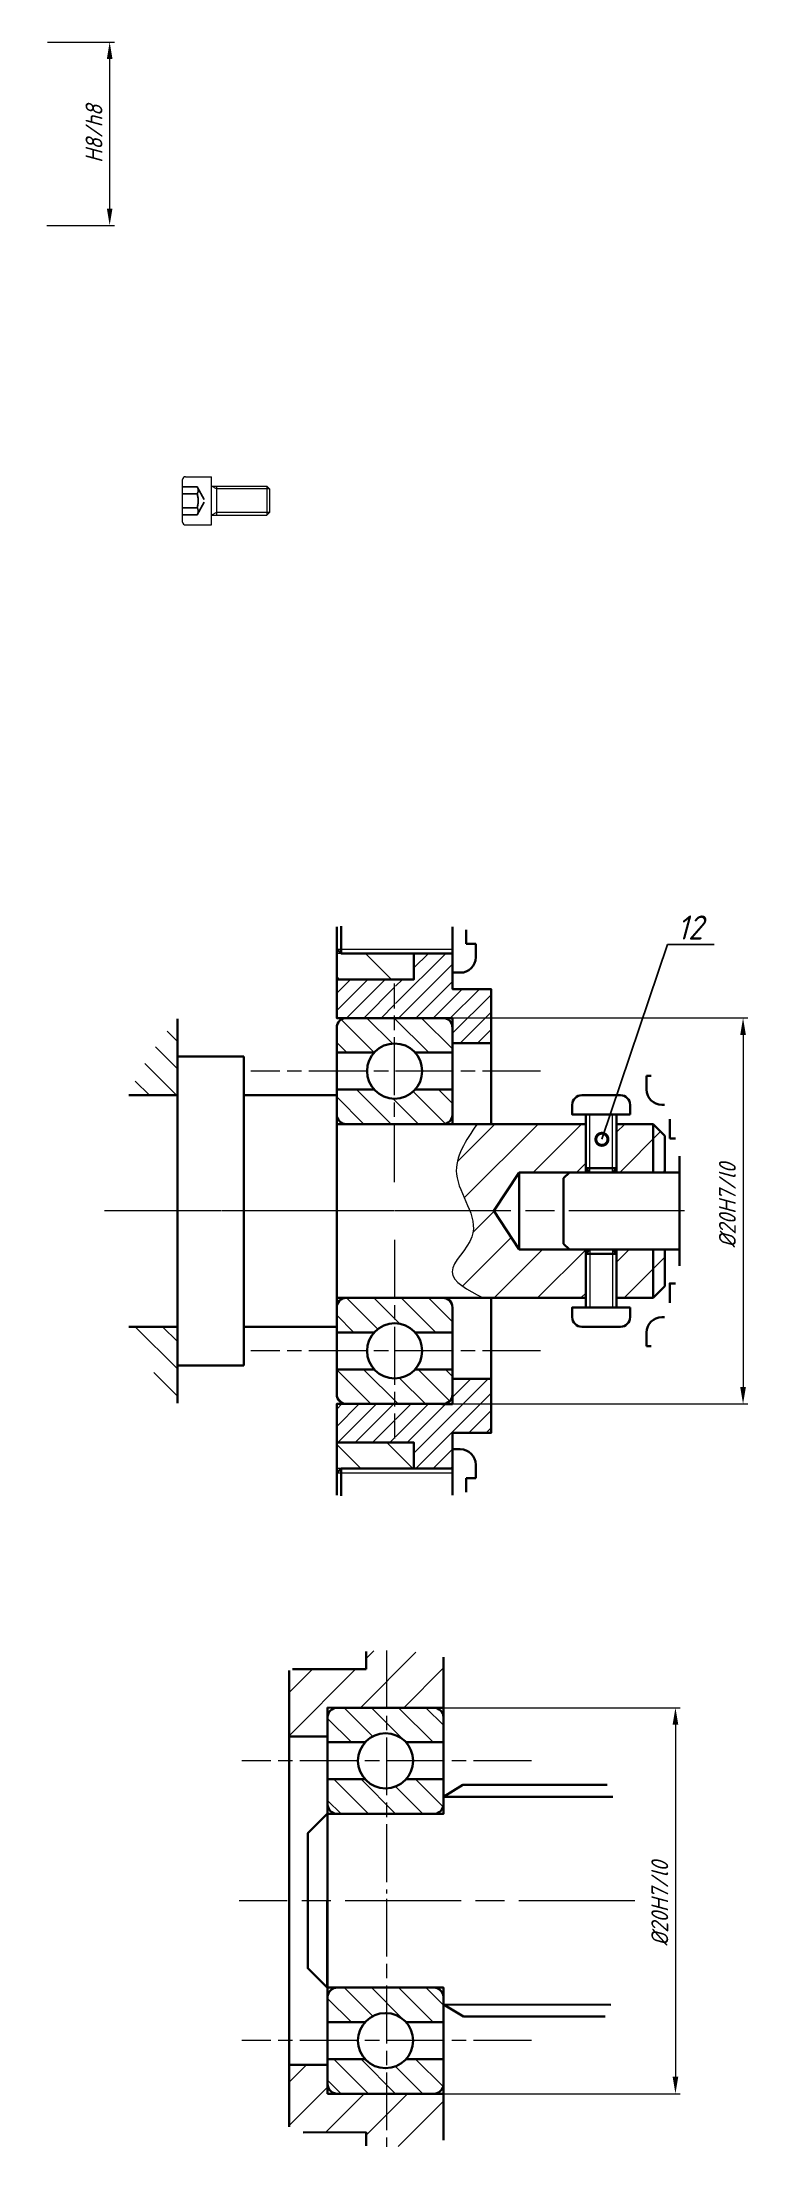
# Model space of a CAD drawing. Header units: millimetres. Extents: x -1657 to 2092, y -1414 to 1302.
# Drawn here: x -1656.8 to -1510.5, y -576.1 to -139.9 of the extents above; entities that cross this region are included whole.
import ezdxf
from ezdxf import colors
from ezdxf.entities.mleader import LeaderData, LeaderLine
from ezdxf.math import Vec2, Vec3

# ---------------------------------------------------------------- set-up
doc = ezdxf.new("R2010")
doc.units = ezdxf.units.MM
for name, pattern in [('AM_ISO02W050', [7.5, 6, -1.5]), ('AM_ISO02W050x2', [3.75, 3, -0.75]), ('AM_ISO08W050', [18, 12, -1.5, 3, -1.5]), ('AM_ISO08W050x2', [9, 6, -0.75, 1.5, -0.75])]:
    doc.linetypes.add(name, pattern=pattern)
doc.layers.get('0').update_dxf_attribs({"lineweight": 80})
for name, color, linetype, lineweight in [('AM_0', 7, 'Continuous', 35), ('AM_0N', 7, 'Continuous', 15), ('AM_3N', 6, 'AM_ISO02W050', 25), ('AM_4', 3, 'Continuous', 15), ('AM_4N', 3, 'Continuous', 15), ('AM_5', 3, 'Continuous', 15), ('AM_7', 4, 'AM_ISO08W050', 15), ('AM_8', 1, 'Continuous', 15), ('основные', 7, 'Continuous', 35), ('тонкие', 2, 'Continuous', 15)]:
    doc.layers.add(name, color=color, linetype=linetype, lineweight=lineweight)
doc.styles.get("Standard").update_dxf_attribs({"font": 'geniso.shx', "oblique": 15})
doc.dimstyles.new('AM_GOST$0', dxfattribs={"dimtxt": 3.5, "dimasz": 3.5, "dimexe": 1, "dimexo": 1, "dimgap": 1.5, "dimtad": 1, "dimtoh": 1, "dimtxsty": 'Standard', "dimcen": 0, "dimclrd": 256, "dimclre": 256, "dimclrt": 2, "dimadec": 0, "dimazin": 2, "dimtp": 0.1, "dimtm": 0.1, "dimtfac": 0.71, "dimtmove": 0, "dimatfit": 3, "dimfxl": 1, "dimtolj": 1, "dimlwd": -1, "dimlwe": -1, "dimarcsym": 1})
pattern_1 = [(315, (-650.5151109239414, 911.9144984405582), (1.414213562373095, 1.414213562373095), [])]
pattern_2 = [(315, (-650.5151109239414, 882.9144984405582), (1.414213562373095, 1.414213562373095), [])]
pattern_3 = [(315, (-398, 513.1999999999994), (1.414213562373095, 1.414213562373095), [])]
pattern_4 = [(315, (-650.4086832785847, 912.1219511224092), (1.414213562373095, 1.414213562373095), [])]

msp = doc.modelspace()

# ---------------------------------------------------------------- blocks, each defined once
blk = doc.blocks.new('*D127')
at = {"layer": 'AM_5', "linetype": 'ByBlock', "transparency": 16777216}
for p, q in [((-1655.674311040444, -139.8674201667466), (-1641.811505770652, -139.8674201667466)), ((-1642.811505770652, -143.3674201667466), (-1642.811505770652, -174.3674201667475)), ((-1655.811505770663, -177.8674201667475), (-1641.811505770652, -177.8674201667475))]:
    blk.add_line(p, q, dxfattribs=at)
at = {"layer": 'AM_5', "transparency": 16777216}
for points in [[(-1643.394839103985, -143.3674201667466), (-1642.228172437319, -143.3674201667466), (-1642.811505770652, -139.8674201667466)], [(-1643.394839103985, -174.3674201667475), (-1642.228172437319, -174.3674201667475), (-1642.811505770652, -177.8674201667475)]]:
    blk.add_solid(points, dxfattribs=at)
at = {"layer": 'Defpoints', "color": 0, "transparency": 16777216}
for p in [(-1656.674311040444, -139.8674201667466), (-1656.811505770663, -177.8674201667475), (-1642.811505770652, -177.8674201667475)]:
    blk.add_point(p, dxfattribs=at)
at = {"layer": 'AM_5', "color": 2, "transparency": 16777216, "insert": (-1646.061505770651, -158.8674201667466), "char_height": 3.5, "attachment_point": 5, "rotation": 90}
blk.add_mtext('\\A1;H8/h8', dxfattribs=at)
blk = doc.blocks.new('_DotSmall')
at = {"color": 0, "linetype": 'ByBlock', "const_width": 0.5}
blk.add_lwpolyline([(-0.0625, 0, 1), (0.0625, 0, 1)], format="xyb", close=True, dxfattribs=at)
blk = doc.blocks.new('GENZOONOK6BT5')
at = {"layer": 'AM_8'}
h = blk.add_hatch(dxfattribs=at)
h.set_pattern_fill('ANSI31', color=256, style=0)
h.set_pattern_definition([(45, (-67.6879449823166, -300.5875423858299), (-2.245064030267288, 2.245064030267288), [])])
edge = h.paths.add_edge_path()
edge.add_line((5.893572354643538, -25.03049556565384), (5.893572354643538, -22.94026618438284))
edge.add_line((5.893572354643538, -22.94026618438284), (5.893572354643538, -20.20745268185055))
edge.add_line((5.893572354643538, -20.20745268185055), (-5.106427645356462, -20.20745268185055))
edge.add_line((-5.106427645356462, -20.20745268185055), (-6.106427645356462, -20.20745268185055))
edge.add_line((-6.106427645356462, -20.20745268185055), (-6.106427645356462, -19.20745268185101))
edge.add_line((-6.106427645356462, -19.20745268185101), (-6.106427645356462, -17.6074526818511))
edge.add_line((-6.106427645356462, -17.6074526818511), (-6.106427645356462, -17.21677474201624))
edge.add_line((-6.106427645356462, -17.21677474201624), (-10.10642764535646, -17.21677474201624))
edge.add_line((-10.10642764535646, -17.21677474201624), (-10.10642764535646, -23.64571892776394))
edge.add_arc((0, 0), 25.71497430217732, 246.8576297634184, 250.3378324080438)
edge.add_line((-8.652408226222946, -24.21560933052137), (-2.106430215030059, -24.21036266192823))
edge.add_line((-2.106430215030059, -24.21036266192823), (-2.106430080041719, -25.62855547391496))
edge.add_arc((0, 0), 25.71497430217732, 265.3013784052318, 283.2492908364414)
edge = h.paths.add_edge_path()
edge.add_line((5.893568824868481, 19.79254731814945), (5.893567144069976, 25.03049679251239))
edge.add_arc((0, 0), 25.71497430217732, 76.75072109076422, 94.69862150647887)
edge.add_line((-2.10643004054964, 25.62855547716072), (-2.106430215030059, 23.79545729822712))
edge.add_line((-2.106430215030059, 23.79545729822712), (-9.733711435741895, 23.80157064244599))
edge.add_arc((0, 0), 25.71497430217732, 112.242229186373, 113.1423702365816)
edge.add_line((-10.10642764535646, 23.64571892776394), (-10.10642764535646, 16.80186937831513))
edge.add_line((-10.10642764535646, 16.80186937831513), (-6.115749705522148, 16.80186937831513))
edge.add_line((-6.115749705522148, 16.80186937831513), (-6.115749705522148, 19.80186937831513))
edge.add_line((-6.115749705522148, 19.80186937831513), (-5.106427645356632, 19.79254731814945))
edge.add_line((-5.106427645356632, 19.79254731814945), (5.893568824868481, 19.79254731814945))
h = blk.add_hatch(dxfattribs=at)
h.set_pattern_fill('_U', color=256, scale=2, angle=315, style=0, pattern_type=0)
h.set_pattern_definition(pattern_1)
edge = h.paths.add_edge_path()
edge.add_line((-6.106427645356689, 18.79254731814945), (-6.106427645356689, 16.20654731814921))
edge.add_line((-6.106427645356689, 16.20654731814921), (-2.231563876283872, 16.20654731814921))
edge.add_arc((-0.106427645356689, 14.29254731814945), 2.85999999999997, 402.0077229335649, 497.9922770664336, ccw=False)
edge.add_line((2.018708585570494, 16.20654731814921), (5.893572354642856, 16.20654731814921))
edge.add_line((5.893572354643311, 16.20654731814921), (5.893572354643311, 18.79254731814945))
edge.add_arc((4.893572354643311, 18.79254731814945), 1, 360, 450.0000000000065)
edge.add_line((4.893572354643311, 19.79254731814945), (-5.106427645356689, 19.79254731814945))
edge.add_arc((-5.106427645356689, 18.79254731814945), 1, 450.0000000000065, 540.0000000000065)
h = blk.add_hatch(dxfattribs=at)
h.set_pattern_fill('_U', color=256, scale=2, angle=315, style=0, pattern_type=0)
h.set_pattern_definition(pattern_1)
edge = h.paths.add_edge_path()
edge.add_line((5.893572354643311, 9.792547318149445), (5.893572354643311, 12.37854731814969))
edge.add_line((5.893572354643311, 12.37854731814923), (2.018708585570494, 12.37854731814923))
edge.add_arc((-0.106427645356689, 14.29254731814945), 2.85999999999997, 222.0077229335649, 317.9922770664336, ccw=False)
edge.add_line((-2.231563876284326, 12.37854731814923), (-6.106427645357144, 12.37854731814923))
edge.add_line((-6.106427645356689, 12.37854731814923), (-6.106427645356689, 9.792547318149445))
edge.add_arc((-5.106427645356689, 9.79254731814899), 1, 539.9999999999935, 629.9999999999935)
edge.add_line((-5.106427645356689, 8.792547318149445), (4.893572354643766, 8.792547318149445))
edge.add_arc((4.893572354643311, 9.792547318149445), 1, 270.0000000000065, 359.9999999999935)
h = blk.add_hatch(dxfattribs=at)
h.set_pattern_fill('_U', color=256, scale=2, angle=315, style=0, pattern_type=0)
h.set_pattern_definition(pattern_2)
edge = h.paths.add_edge_path()
edge.add_line((-6.106427645356689, -10.20745268185055), (-6.106427645356689, -12.79345268185079))
edge.add_line((-6.106427645356689, -12.79345268185079), (-2.231563876283872, -12.79345268185079))
edge.add_arc((-0.106427645356689, -14.70745268185055), 2.85999999999997, 402.0077229335649, 497.9922770664336, ccw=False)
edge.add_line((2.018708585570494, -12.79345268185079), (5.893572354642856, -12.79345268185079))
edge.add_line((5.893572354643311, -12.79345268185079), (5.893572354643311, -10.20745268185055))
edge.add_arc((4.893572354643311, -10.20745268185055), 1, 360, 450.0000000000065)
edge.add_line((4.893572354643311, -9.207452681850555), (-5.106427645356689, -9.207452681850555))
edge.add_arc((-5.106427645356689, -10.20745268185055), 1, 450.0000000000065, 540.0000000000065)
h = blk.add_hatch(dxfattribs=at)
h.set_pattern_fill('_U', color=256, scale=2, angle=315, style=0, pattern_type=0)
h.set_pattern_definition(pattern_2)
edge = h.paths.add_edge_path()
edge.add_line((5.893572354643311, -19.20745268185055), (5.893572354643311, -16.62145268185031))
edge.add_line((5.893572354643311, -16.62145268185077), (2.018708585570494, -16.62145268185077))
edge.add_arc((-0.106427645356689, -14.70745268185055), 2.85999999999997, 222.0077229335649, 317.9922770664336, ccw=False)
edge.add_line((-2.231563876284326, -16.62145268185077), (-6.106427645357144, -16.62145268185077))
edge.add_line((-6.106427645356689, -16.62145268185077), (-6.106427645356689, -19.20745268185055))
edge.add_arc((-5.106427645356689, -19.20745268185101), 1, 539.9999999999935, 629.9999999999935)
edge.add_line((-5.106427645356689, -20.20745268185055), (4.893572354643766, -20.20745268185055))
edge.add_arc((4.893572354643311, -19.20745268185055), 1, 270.0000000000065, 359.9999999999935)
at = {"layer": 'AM_7', "linetype": 'AM_ISO08W050x2'}
for p, q in [((0, 25.71497430217732), (0, 0.5269362746585102)), ((14.99964315360239, 14.29254731814945), (-14.99964315360239, 14.29254731814945)), ((14.99964315360239, 14.29254731814945), (-14.99964315360239, 14.29254731814945)), ((0, 0), (0, -25.71497430217732)), ((14.99964315360239, -14.70745268185055), (-14.99964315360239, -14.70745268185055)), ((14.99964315360239, -14.70745268185055), (-14.99964315360239, -14.70745268185055))]:
    blk.add_line(p, q, dxfattribs=at)
at = {"layer": 'AM_7'}
blk.add_line((25.71413056736026, -0.2083087285486727), (-15.28584729128215, -0.2065626501462248), dxfattribs=at)
at = {"layer": 'основные'}
for p, q in [((-2.106430215030286, 23.79545729822712), (-2.106430040549839, 25.62855547716072)), ((5.893572354643311, 25.03049556565406), (5.893572354643311, 22.49254731811925)), ((-10.10642764535669, 23.64571892776394), (-10.10642764535669, 16.80186937831513)), ((-9.733711435741895, 23.80157064244599), (-2.106430215030286, 23.79545729822712)), ((-5.106427645356689, 19.79254731814945), (-6.115749705522376, 19.80186937831513)), ((-6.115749705522376, 19.80186937831513), (-6.115749705522376, 18.80169875777347)), ((-6.115749705522376, 19.80186937831513), (-6.115749705522376, 16.80186937831513)), ((4.893572354643311, 19.79254731814945), (1.893572354643311, 19.79254731814945)), ((4.893572354643311, 19.79254731814945), (5.893572354643311, 19.79254731814945)), ((5.893572354643311, 19.79254731814945), (5.893572354643311, 18.79254731814899)), ((5.893572354643311, 18.79254731814945), (5.893572354643311, 8.792547318149445)), ((5.893572354643311, 12.37854731814923), (5.893572354643311, 18.79254731814945)), ((-6.115749705522376, 16.80186937831513), (-10.10642764535669, 16.80186937831513)), ((-10.10642764535669, 16.80186937831513), (-10.10642764535669, -17.21677474201624)), ((-6.106427645356689, 16.80186937831513), (-6.106427645356689, -17.6074526818511)), ((-2.231563876283872, 16.20654731814921), (-6.106427645356689, 16.20654731814921)), ((5.893572354643311, 16.20654731814921), (2.018708585570494, 16.20654731814921)), ((-2.231563876284326, 12.37854731814923), (-6.106427645356689, 12.37854731814923)), ((5.893572354643311, 12.37854731814923), (2.018708585570494, 12.37854731814923)), ((7.893572354643311, 11.79254731814945), (5.893572354643311, 10.56567731814903)), ((22.85200215518, 11.79177259199332), (7.893572354643311, 11.79254731814945)), ((-6.106427645356689, 8.792547318149445), (-6.161967427956824, -9.207452681850555)), ((-6.106427645356689, 9.792547318149445), (-6.106427645356689, 8.7925473181308)), ((23.44460617075612, 10.5645797294444), (5.893572354643311, 10.56567731814903)), ((4.893572354643311, -9.207452681850555), (1.893572354643311, -9.207452681850555)), ((4.893572354643311, -9.207452681850555), (5.893572354643311, -9.207452681850555)), ((5.893572354643311, -9.207452681850555), (5.893572354643311, -10.98058268185105)), ((5.893572354643311, -9.207452681850555), (5.893572354643311, -10.20745268185101)), ((5.893572354643311, -10.20745268185055), (5.893572354643311, -20.20745268185055)), ((5.893572354643311, -16.62145268185077), (5.893572354643311, -10.20745268185055)), ((-2.231563876283872, -12.79345268185079), (-6.106427645356689, -12.79345268185079)), ((5.893572354643311, -12.79345268185079), (2.018708585570494, -12.79345268185079)), ((5.893572354643311, -10.98058268185105), (23.25220361447131, -10.98157231150481)), ((7.975743868525569, -12.20745268185055), (5.893572354643311, -10.98058268185105)), ((5.893572354643311, -10.98058268185105), (5.893572354643311, -10.98058268185105)), ((22.63224421021368, -12.20825234711674), (7.975743868525569, -12.20745268185055)), ((-10.10642764535669, -23.64571892776394), (-10.10642764535669, -17.21677474201624)), ((-6.11574970552283, -17.21677474201624), (-10.10642764535669, -17.21677474201624)), ((-2.231563876284326, -16.62145268185077), (-6.106427645356689, -16.62145268185077)), ((5.893572354643311, -16.62145268185077), (2.018708585570494, -16.62145268185077)), ((-6.106427645356689, -20.20745268185055), (-6.106427645356689, -19.20745268185101)), ((-5.106427645356689, -20.20745268185101), (-6.106427645356689, -20.20745268185055)), ((-8.652408226222946, -24.21560933052137), (-2.106430215030286, -24.21036266192823)), ((-2.106430215030286, -24.21036266192823), (-2.106430080041946, -25.62855547391496)), ((5.893572354643311, -24.94026618438284), (5.893572354643311, -25.03049556565406))]:
    blk.add_line(p, q, dxfattribs=at)
for points in [[(-6.106427645356689, 8.792547318149445), (5.893572354643311, 8.792547318149445), (5.893567144069749, 25.03049679251262)], [(-5.106427645356689, 19.79254731814945), (5.893572354643311, 19.79254731814945), (5.893572354643311, 23.79254731814945)], [(5.893572354643311, 10.56567731814903), (5.893572354643311, 8.792547318149445), (-6.161967427956824, 8.792547318149445), (-8.161967427956824, 6.792547318149445), (-8.161967427956824, -7.207452681850555), (-6.161967427956824, -9.207452681850555), (5.893572354643311, -9.207452681850555)], [(-6.106427645356689, -9.207452681850555), (5.893572354643311, -9.207452681850555), (5.893572354643311, -25.03049556565406)], [(-6.106427645356689, -17.6074526818511), (-6.106427645356689, -19.20745268185101)], [(-5.106427645356689, -20.20745268185055), (5.893572354643311, -20.20745268185055), (5.893572354643311, -24.20745268185055)], [(5.893572354643311, -25.03049556565406), (5.893572354643311, -25.03049556565406), (5.893572354643311, -22.94026618438284)]]:
    blk.add_lwpolyline(points, dxfattribs=at)
for points in [[(-6.106427645356689, 9.792547318149445), (-6.106427645356689, 18.79254731814945, -0.4142135623730692), (-5.106427645356689, 19.79254731814945), (4.893572354643311, 19.79254731814945, -0.4142135623730552), (5.893572354643311, 18.79254731814945), (5.893572354643311, 9.792547318149445, -0.4142135623730951), (4.893572354643311, 8.792547318149445), (-5.106427645356689, 8.792547318149445, -0.4142135623730951), (-6.106427645356689, 9.792547318149445, -1.655741125145663)], [(-6.106427645356689, -19.20745268185055), (-6.106427645356689, -10.20745268185055, -0.4142135623730692), (-5.106427645356689, -9.207452681850555), (4.893572354643311, -9.207452681850555, -0.4142135623730552), (5.893572354643311, -10.20745268185055), (5.893572354643311, -19.20745268185055, -0.4142135623730951), (4.893572354643311, -20.20745268185055), (-5.106427645356689, -20.20745268185055, -0.4142135623730951), (-6.106427645356689, -19.20745268185055, -1.655741125145663)]]:
    blk.add_lwpolyline(points, format="xyb", dxfattribs=at)
for centre in [(-0.106427645356689, 14.29254731814945), (-0.106427645356689, -14.70745268185055)]:
    blk.add_circle(centre, 2.860000000000014, dxfattribs=at)
for centre in [(4.893572354643311, 18.79254731814945), (4.893572354643311, 18.79254731814945), (4.893572354643311, -10.20745268185055), (4.893572354643311, -10.20745268185055)]:
    blk.add_arc(centre, 1, 0, 90, dxfattribs=at)
blk = doc.blocks.new('GENZOOBR27BT5')
at = {"layer": 'AM_8'}
h = blk.add_hatch(dxfattribs=at)
h.set_pattern_fill('ANSI31', color=256, scale=1.2, angle=270, style=0)
h.set_pattern_definition([(315, (-690.6915842909762, 2937.372176251509), (2.694076836320746, 2.694076836320745), [])])
h.paths.add_polyline_path([(2, -26.6999999999698), (2, -24), (-6, -24), (-6, -26.6999999999698), (-5.546314582123159, -26.6999999999698)])
h.paths.add_polyline_path([(2, 24), (2, 26.6999999999698), (-5.546314582123159, 26.6999999999698), (-6, 27.1330127018623), (-6, 24)])
h = blk.add_hatch(dxfattribs=at)
h.set_pattern_fill('ANSI31', color=256, scale=0.4, angle=360, style=0)
h.set_pattern_definition([(44.99999999999999, (-498.7390435535553, 513.1999999999994), (-0.8980256121069153, 0.8980256121069156), [])])
edge = h.paths.add_edge_path()
edge.add_line((10, -23), (10, -17.39999999999964))
edge.add_line((10, -17.39999999999964), (6, -17.39999999999964))
edge.add_line((6, -17.39999999999964), (6, -19))
edge.add_arc((5, -19), 1, 270, 360, ccw=False)
edge.add_line((5, -20), (0.106427645356689, -20))
edge.add_line((0.106427645356689, -20), (0.106427645356689, -24))
edge.add_line((0.106427645356689, -24), (2, -24))
edge.add_line((2, -24), (2, -26.6999999999698))
edge.add_line((2, -26.6999999999698), (6, -26.6999999999698))
edge.add_line((6, -26.6999999999698), (6, -24))
edge.add_line((6, -24), (6, -23))
edge.add_line((6, -23), (10, -23))
edge = h.paths.add_edge_path()
edge.add_line((10, 17.40000000000009), (10, 23))
edge.add_line((10, 23), (6, 23))
edge.add_line((6, 23), (6, 24))
edge.add_line((6, 24), (6, 26.6999999999698))
edge.add_line((6, 26.6999999999698), (2, 26.6999999999698))
edge.add_line((2, 26.6999999999698), (2, 24))
edge.add_line((2, 24), (0.106427645356689, 24))
edge.add_line((0.106427645356689, 24), (0.106427645356689, 20))
edge.add_line((0.106427645356689, 20), (5, 20))
edge.add_arc((5, 19), 1, 0, 90, ccw=False)
edge.add_line((6, 19), (6, 17.40000000000009))
edge.add_line((6, 17.40000000000009), (10, 17.40000000000009))
h.paths.add_polyline_path([(0, -24), (0, -20), (-6, -20), (-6, -24)])
h.paths.add_polyline_path([(0, 20), (0, 24), (-6, 24), (-6, 20)])
h = blk.add_hatch(dxfattribs=at)
h.set_pattern_fill('_U', color=256, scale=2, angle=315, style=0, pattern_type=0)
h.set_pattern_definition(pattern_3)
edge = h.paths.add_edge_path()
edge.add_line((-22.5, 12), (-22.5, 19.91882234675995))
edge.add_arc((0, 0), 30.05011620080342, 138.4821442573381, 156.4628828569738)
edge.add_line((-27.54999358553175, 12.00030570939543), (-22.5, 12))
h = blk.add_hatch(dxfattribs=at)
h.set_pattern_fill('_U', color=256, scale=2, angle=315, style=0, pattern_type=0)
h.set_pattern_definition(pattern_4)
edge = h.paths.add_edge_path()
edge.add_line((-6, 19), (-6, 16.41399999999976))
edge.add_line((-6, 16.41400000000021), (-2.125136230927183, 16.41400000000021))
edge.add_arc((0, 14.5), 2.85999999999997, 402.0077229335649, 497.9922770664336, ccw=False)
edge.add_line((2.125136230927637, 16.41400000000021), (6, 16.41400000000021))
edge.add_line((6, 16.41400000000021), (6, 19))
edge.add_arc((5, 19), 1, 360, 450.0000000000065)
edge.add_line((5, 20), (-5, 20))
edge.add_arc((-5, 19), 1, 450.0000000000065, 540.0000000000065)
h = blk.add_hatch(dxfattribs=at)
h.set_pattern_fill('_U', color=256, scale=2, angle=315, style=0, pattern_type=0)
h.set_pattern_definition(pattern_4)
edge = h.paths.add_edge_path()
edge.add_line((6, 10), (6, 12.58600000000024))
edge.add_line((6, 12.58600000000024), (2.125136230927183, 12.58600000000024))
edge.add_arc((0, 14.5), 2.85999999999997, 222.0077229335649, 317.9922770664336, ccw=False)
edge.add_line((-2.125136230927183, 12.58600000000024), (-6, 12.58600000000024))
edge.add_line((-6, 12.58600000000024), (-6, 10))
edge.add_arc((-5, 10), 1, 539.9999999999935, 629.9999999999935)
edge.add_line((-5, 9), (5, 9))
edge.add_arc((5, 10), 1, 270.0000000000065, 359.9999999999935)
h = blk.add_hatch(dxfattribs=at)
h.set_pattern_fill('ANSI31', color=256, style=0)
h.set_pattern_definition([(45, (-414.8634348479959, -300.3636829526974), (-2.245064030267288, 2.245064030267288), [])])
h.paths.add_polyline_path([(28, -7.799999999999727), (28, -4), (26.80000000000018, -4.000000000000455), (23.00359451550776, -4.000000000001364), (23.00359451550776, -4.429415000034624), (23.00359451550776, -8.25000000003456), (23.00359451550776, -8.679415000034169), (23.00359451550776, -9), (26.80000000000018, -9)])
h.paths.add_polyline_path([(27.99999999999227, 4), (28, 7.800000000000182), (26.80000000000018, 9), (23.00359451550776, 9), (23.00359451550776, 8.679414999997789), (23.00359451550776, 8.249999999998181), (23.00359451550776, 4.429414999998244), (23.00359451550776, 3.999999999998636), (26.80000000000018, 3.999999999999545)])
edge = h.paths.add_edge_path()
edge.add_spline(control_points=[(7.801239548315607, 0.001528299143728873), (7.324915425038057, 1.285777315124733), (5.415180727695883, 4.416985197099166), (7.385747151339615, 7.304954496477649), (8.542338309184856, 9)], knot_values=[0, 0, 0, 0, 1.967657269524646, 4.763534607848302, 4.763534607848302, 4.763534607848302, 4.763534607848302], degree=3, periodic=0)
edge.add_line((8.542338309184856, 9), (19.80359451550794, 9))
edge.add_line((19.80359451550794, 9), (19.80359451550794, 8.679414999997789))
edge.add_line((19.80359451550794, 8.679414999997789), (19.80359451550794, 8.249999999998181))
edge.add_line((19.80359451550794, 8.249999999998181), (19.80359451550794, 4.429414999998244))
edge.add_line((19.80359451550794, 4.429414999998244), (19.80359451550794, 3.999999999997726))
edge.add_line((19.80359451550794, 3.999999999997726), (18.10703254494956, 3.999999999997272))
edge.add_line((18.10703254494956, 3.999999999997272), (12.91332144772298, 3.999999999997272))
edge.add_line((12.91332144772304, 3.999999999997272), (10.293433811819, 0.001422163316192382))
edge.add_line((10.293433811819, 0.001422163316192382), (7.801239548315607, 0.001528299143728873))
edge = h.paths.add_edge_path()
edge.add_line((19.80359451550794, -9), (19.80359451550794, -8.679415000034169))
edge.add_line((19.80359451550794, -8.679415000034169), (19.80359451550794, -8.25000000003456))
edge.add_line((19.80359451550794, -8.25000000003456), (19.80359451550794, -4.429415000034624))
edge.add_line((19.80359451550794, -4.429415000034624), (19.80359451550794, -4.000000000002274))
edge.add_line((19.80359451550794, -4.000000000002274), (18.10703254494956, -4.000000000002728))
edge.add_line((18.10703254494956, -4.000000000002728), (12.91332144772304, -4.000000000002728))
edge.add_line((12.91332144772298, -4.000000000002728), (10.29166368108241, 0.001422238701252354))
edge.add_line((10.29166368108247, 0.001422238701252354), (7.801239548315607, 0.001528299143728873))
edge.add_spline(control_points=[(7.801239548315607, 0.001528299143728873), (8.134212224580438, -0.8962213862998851), (8.58836330800466, -3.146855510360183), (4.373648288252525, -6.533804339625704), (7.567312798152443, -8.177820716562792), (9.164477422011373, -9)], knot_values=[4.763534607848302, 4.763534607848302, 4.763534607848302, 4.763534607848302, 6.139018390817901, 8.229092790612192, 10.32003743882186, 10.32003743882186, 10.32003743882186, 10.32003743882186], degree=3, periodic=0)
edge.add_line((9.164477422011373, -9), (19.80359451550794, -9))
h = blk.add_hatch(dxfattribs=at)
h.set_pattern_fill('_U', color=256, scale=2, angle=315, style=0, pattern_type=0)
h.set_pattern_definition(pattern_4)
edge = h.paths.add_edge_path()
edge.add_arc((5, -10), 0.9999999999998863, 360.0000000000065, 450.0000000000065)
edge.add_line((5, -9), (-5, -9))
edge.add_arc((-5, -10), 1, 450, 540)
edge.add_line((-6, -10), (-6, -12.58600000000024))
edge.add_line((-6, -12.58599999999979), (-2.125136230927637, -12.58599999999979))
edge.add_arc((0, -14.5), 2.860000000000054, 402.0077229335664, 497.9922770664351, ccw=False)
edge.add_line((2.125136230927183, -12.58599999999979), (6, -12.58599999999979))
edge.add_line((6, -12.58599999999979), (6, -10))
h = blk.add_hatch(dxfattribs=at)
h.set_pattern_fill('_U', color=256, scale=2, angle=315, style=0, pattern_type=0)
h.set_pattern_definition(pattern_3)
edge = h.paths.add_edge_path()
edge.add_line((-22.5, -19.91882234676018), (-22.5, -12))
edge.add_line((-22.5, -12), (-27.55012674529445, -12))
edge.add_arc((0, 0), 30.05011620080342, 203.536481360091, 221.5178557426619)
h = blk.add_hatch(dxfattribs=at)
h.set_pattern_fill('_U', color=256, scale=2, angle=315, style=0, pattern_type=0)
h.set_pattern_definition(pattern_4)
edge = h.paths.add_edge_path()
edge.add_line((-2.125136230927637, -16.41399999999976), (-6, -16.41399999999976))
edge.add_line((-6, -16.41399999999976), (-6, -19))
edge.add_arc((-5, -19), 1.000000000000114, 539.9999999999935, 629.9999999999935)
edge.add_line((-5, -20), (5, -20))
edge.add_arc((5, -19), 1.000000000000114, 270, 359.9999999999935)
edge.add_line((6, -19), (6, -16.41399999999976))
edge.add_line((6, -16.41399999999976), (2.125136230927637, -16.41399999999976))
edge.add_arc((0, -14.5), 2.860000000000054, 222.0077229335649, 317.9922770664351, ccw=False)
at = {"layer": 'AM_0'}
for p, q in [((-22.5, -19.91882234676018), (-22.5, 19.91882234676018)), ((-15.62284884539531, 16), (-22.5, 16)), ((-22.5, -16), (-22.5, 16)), ((-15.62284884539531, -16), (-15.62284884539531, 16)), ((-22.5, -12), (-22.5, 12)), ((-6, 12), (-15.62284884539531, 12)), ((-6, -12), (-15.62284884539531, -12)), ((-15.62284884539531, -16), (-22.5, -16))]:
    blk.add_line(p, q, dxfattribs=at)
at = {"layer": 'AM_4'}
for p, q in [((-6, 27.1330127018623), (6, 27.1330127018623)), ((-5.546314582123159, 26.6999999999698), (-6, 26.6999999999698)), ((-5.546314582123159, -26.6999999999698), (-6, -26.6999999999698)), ((-6, -27.13301270186184), (6, -27.13301270186184))]:
    blk.add_line(p, q, dxfattribs=at)
at = {"layer": 'AM_4N'}
for p, q in [((20.233009515508, 3.999999999998181), (20.233009515508, 9.999999999998181)), ((22.57417951550769, 3.999999999998181), (22.57417951550769, 9.999999999998181)), ((20.233009515508, -4.000000000034561), (20.233009515508, -10.00000000003456)), ((22.57417951550769, -4.000000000034561), (22.57417951550769, -10.00000000003456))]:
    blk.add_line(p, q, dxfattribs=at)
at = {"layer": 'AM_7', "linetype": 'AM_ISO08W050x2'}
for p, q in [((0, 3), (0, 23.59291174679493)), ((15.10607079895908, 14.5), (-14.8932155082457, 14.5)), ((0, 0), (-28.5, 0)), ((0, -3), (0, -23.59291174679493)), ((15.10607079895908, -14.5), (-14.8932155082457, -14.5)), ((15.10607079895908, -14.5), (-14.8932155082457, -14.5))]:
    blk.add_line(p, q, dxfattribs=at)
at = {"layer": 'AM_7'}
blk.add_line((30.05011619519109, 0.0005807795346299827), (-30.05011603672091, 0.00314028622119622), dxfattribs=at)
at = {"layer": 'основные'}
for p, q in [((-6, 29.44502476959042), (-6, 24)), ((-6, 27.1330127018623), (-6, 29.44502476959042)), ((-5.546314582123159, 26.6999999999698), (-5.546314582123159, 29.53384293040631)), ((7.400000000000091, 27.6999999999698), (7.400000000000091, 29.12472289450648)), ((-5.546314582123159, 26.6999999999698), (-6, 27.1330127018623)), ((-5.546314582123159, 26.6999999999698), (6, 26.69999999996958)), ((2, 24), (2, 26.69999999996958)), ((8.400000000000091, 27.6999999999698), (7.400000000000091, 27.6999999999698)), ((-6, 24), (2, 24)), ((5, 20), (2, 20)), ((5, 20), (6, 20)), ((6, 20), (6, 19)), ((6, 19), (6, 9)), ((6, 12.58600000000024), (6, 19)), ((-2.125136230927183, 16.41400000000021), (-6, 16.41400000000021)), ((6, 16.41400000000021), (2.125136230927637, 16.41400000000021)), ((10, 17.40000000000009), (6, 17.40000000000009)), ((10, 17.40000000000009), (10.00000000000011, 9)), ((26.10703254495002, 14), (26.5896499352998, 14)), ((-22.5, 12), (-27.55001282057509, 12.00026154998045)), ((-2.125136230927183, 12.58600000000024), (-6, 12.58600000000024)), ((-6, -12), (-6, 12)), ((6, 12.58600000000024), (2.125136230927183, 12.58600000000024)), ((-6, 9), (19.80359451550794, 9)), ((18.40359451550785, 9.999999999998181), (19.80359451550794, 9.999999999998181)), ((19.80359451550794, 9.999999999998181), (19.80359451550794, 8.679414999997789)), ((19.80359451550794, 9.999999999998181), (23.00359451550776, 9.999999999998181)), ((23.00359451550776, 9.999999999998181), (24.40359451550785, 9.999999999998181)), ((23.00359451550776, 9.999999999998181), (23.00359451550776, 8.679414999997789)), ((23.00359451550776, 9), (26.80000000000018, 9)), ((28, 7.800000000000182), (26.80000000000018, 9)), ((26.80000000000018, 9), (26.80000000000018, 3.999999999997726)), ((28.50767140953008, 7.501292963401056), (28.50784192843469, 9.503285340616003)), ((19.80359451550794, 8.679414999997789), (19.80359451550794, 8.249999999998181)), ((19.80359451550794, 8.249999999998181), (19.80359451550794, 4.429414999998244)), ((23.00359451550776, 8.679414999997789), (23.00359451550776, 8.249999999998181)), ((23.00359451550776, 8.249999999998181), (23.00359451550776, 4.429414999998244)), ((28, 7.800000000000182), (27.99999999999227, 4)), ((28.50767140953008, 7.501292963401056), (29.09879873051489, 7.501292963401056)), ((19.80359451550794, 4.429414999998244), (20.233009515508, 3.999999999998181)), ((23.00359451550776, 4.429414999998244), (19.80359451550794, 4.429414999998244)), ((19.80359451550794, 4.429414999998244), (19.80359451550794, 3.999999999997726)), ((23.00359451550776, 4.429414999998244), (22.57417951550769, 3.999999999998181)), ((23.00359451550776, 4.429414999998244), (23.00359451550776, 3.999999999998636)), ((29.50703254494965, -5.687223757956872), (29.50703254494965, 5.687223757956872)), ((10.29328889362989, 0.001200983349917806), (12.91332144772298, 3.999999999997272)), ((12.91332144772298, 3.999999999997272), (12.91332144772298, -4.000000000002728)), ((12.91332144772298, 3.999999999997272), (18.10703254494956, 3.999999999997272)), ((22.57417951550769, 3.999999999998181), (20.233009515508, 3.999999999998181)), ((-6, 0), (-6, -9)), ((10.29259550555946, -1.818989403545856e-11), (12.91332144772298, -4.000000000002728)), ((18.10703254494956, -4.000000000002728), (12.91332144772298, -4.000000000002728)), ((19.80359451550794, -4.429415000034624), (20.233009515508, -4.000000000034561)), ((19.80359451550794, -4.429415000034624), (19.80359451550794, -4.000000000002274)), ((22.57417951550769, -4.000000000034561), (20.233009515508, -4.000000000034561)), ((23.00359451550776, -4.429415000034624), (22.57417951550769, -4.000000000034561)), ((23.00359451550776, -4.429415000034624), (23.00359451550776, -4.000000000001364)), ((26.80000000000018, -4.000000000002274), (26.80000000000018, -9)), ((28, -7.799999999999727), (28, -4)), ((19.80359451550794, -8.25000000003456), (19.80359451550794, -4.429415000034624)), ((23.00359451550776, -4.429415000034624), (19.80359451550794, -4.429415000034624)), ((23.00359451550776, -8.25000000003456), (23.00359451550776, -4.429415000034624)), ((19.80359451550794, -8.679415000034169), (19.80359451550794, -8.25000000003456)), ((19.80359451550794, -10.00000000003456), (19.80359451550794, -8.679415000034169)), ((23.00359451550776, -8.679415000034169), (23.00359451550776, -8.25000000003456)), ((23.00359451550776, -10.00000000003456), (23.00359451550776, -8.679415000034169)), ((28, -7.799999999999727), (26.80000000000018, -9)), ((29.09913200907795, -7.500000000003183), (28.50703254494965, -7.500000000003183)), ((-6, -9), (19.80359451550794, -9)), ((10.00000000000011, -9), (10, -17.39999999999964)), ((18.40359451550785, -10.00000000003456), (19.80359451550794, -10.00000000003456)), ((19.80359451550794, -10.00000000003456), (23.00359451550776, -10.00000000003456)), ((23.00359451550776, -9), (26.80000000000018, -9)), ((23.00359451550776, -10.00000000003456), (24.40359451550785, -10.00000000003456)), ((-22.5, -12), (-27.55012674529445, -12)), ((-2.125136230927637, -12.58599999999979), (-6, -12.58599999999979)), ((6, -12.58599999999979), (2.125136230927183, -12.58599999999979)), ((26.5896499352998, -14), (26.10703254495002, -14)), ((-2.125136230927183, -16.41399999999976), (-6, -16.41399999999976)), ((6, -16.41399999999976), (2.125136230927637, -16.41399999999976)), ((6, -19), (6, -20.00578566475906)), ((6, -20.00578566475906), (4.901416508073453, -20.00578566475906)), ((-6, -24), (-6, -29.44502476959042)), ((2, -24), (-6, -24)), ((2, -24), (2, -26.6999999999698)), ((2, -26.6999999999698), (2, -24)), ((-5.546314582123159, -26.6999999999698), (-6, -27.13301270186184)), ((-6, -27.13301270186184), (-6, -29.44502476959042)), ((6, -26.6999999999698), (-5.546314582123159, -26.6999999999698)), ((-5.546314582123159, -26.6999999999698), (-5.546314582123159, -29.53384293040631)), ((8.399999999999636, -27.6999999999698), (7.399999999999636, -27.6999999999698)), ((7.399999999999636, -27.6999999999698), (7.399999999999636, -29.12472289450648))]:
    blk.add_line(p, q, dxfattribs=at)
for points in [[(6, 29.44502476959042), (6, 24), (6, 23), (10, 23), (10, 17.40000000000009), (6, 17.40000000000009), (6, 19, 0.4142135623730825), (5, 20), (-6, 20), (-6, 24)], [(6, 29.44502476959042), (6, 24.6999999999698), (6.800000000000182, 24.6999999999698, 0.414213562373095), (8.400000000000091, 26.29999999997017), (8.400000000000091, 27.6999999999698)], [(-6, 10), (-6, 19, -0.4142135623730692), (-5, 20), (5, 20, -0.4142135623730552), (6, 19), (6, 10, -0.4142135623730951), (5, 9), (-5, 9, -0.4142135623730951), (-6, 10, -1.655741125145663)], [(27.96443247558921, 11), (27.70703254494993, 11, -0.414213562373095), (26.10703254495002, 12.60000000000036), (26.10703254495002, 14)], [(29.09945222340775, -7.498757495705377), (28.50639379049926, -7.498706982189105), (28.50622263771402, -9.508141490894332, -0.4142135623730988)], [(-6, -10), (-6, -19, 0.4142135623730692), (-5, -20), (5, -20, 0.4142135623730552), (6, -19), (6, -10, 0.4142135623730951), (5, -9), (-5, -9, 0.4142135623730951), (-6, -10, 1.655741125145663)], [(26.10703254495002, -14), (26.10703254495002, -12.59999999999991, -0.414213562373095), (27.70703254494993, -11), (27.96443247558921, -11)], [(6, -29.44502476959042), (6, -24), (6, -23), (10, -23), (10, -17.39999999999964), (6, -17.39999999999964), (6, -19, -0.4142135623730825), (5, -20), (-6, -20), (-6, -24)], [(6, -29.44502476959042), (6, -24.6999999999698), (6.800000000000182, -24.6999999999698, -0.414213562373095), (8.399999999999636, -26.29999999996971), (8.399999999999636, -27.6999999999698)]]:
    blk.add_lwpolyline(points, format="xyb", dxfattribs=at)
for points in [[(-6, 20), (-6, 24), (2, 24), (2, 26.69999999996958)], [(17.50703254494965, -1.767949192442302), (17.50703254494965, 3.399999999997362), (18.10703254494956, 3.999999999997272), (28, 4)], [(27.99999999999227, 4), (29.50703254494965, 3.999999999997272), (29.50703254494965, -4.000000000002728), (28.00000000000773, -4)], [(28.00000000000773, -4), (18.10703254494956, -4.000000000002728), (17.50703254494965, -3.400000000002365), (17.50703254494965, -1.767949192442302)], [(-6, -20), (-6, -24), (2, -24), (2, -26.6999999999698)]]:
    blk.add_lwpolyline(points, dxfattribs=at)
for points in [[(24.40359451550785, 9.999999999998181), (18.40359451550785, 9.999999999998181), (18.40359451550785, 10.99999999999818, -0.414213562373095), (19.40359451550785, 11.99999999999818), (23.40359451550785, 11.99999999999818, -0.414213562373095), (24.40359451550785, 10.99999999999818)], [(24.40359451550785, -10.00000000003456), (18.40359451550785, -10.00000000003456), (18.40359451550785, -11.00000000003456, 0.414213562373095), (19.40359451550785, -12.00000000003456), (23.40359451550785, -12.00000000003456, 0.414213562373095), (24.40359451550785, -11.00000000003456)]]:
    blk.add_lwpolyline(points, format="xyb", close=True, dxfattribs=at)
for centre in [(0, 14.5), (0, -14.5)]:
    blk.add_circle(centre, 2.860000000000014, dxfattribs=at)
blk.add_arc((5, 19), 1, 0, 90, dxfattribs=at)
blk.add_arc((5, 19), 1, 0, 90, dxfattribs=at)
at = {"layer": 'тонкие'}
blk.add_open_spline([(8.542338309184856, 9), (7.385747151339615, 7.304954496477649), (4.846174226825497, 3.583076080439241), (10.08086945798129, -1.947476208641319), (4.373648288252525, -6.533804339625931), (7.567312798152443, -8.177820716562792), (9.164477422011373, -9)], degree=3, knots=[0, 0, 0, 0, 2.795877338323656, 6.139018390817901, 8.229092790612192, 10.32003743882186, 10.32003743882186, 10.32003743882186, 10.32003743882186], dxfattribs=at)
blk = doc.blocks.new('*D150')
at = {"layer": 'AM_5', "linetype": 'ByBlock', "transparency": 16777216}
for p, q in [((-1576.733689529724, -485.1159802898595), (-1524.558677026002, -485.1159802898595)), ((-1525.558677026002, -488.6159802898595), (-1525.558677026002, -561.6159802898595)), ((-1576.733689529724, -565.1159802898595), (-1524.558677026002, -565.1159802898595))]:
    blk.add_line(p, q, dxfattribs=at)
at = {"layer": 'AM_5', "transparency": 16777216}
for points in [[(-1526.142010359335, -488.6159802898595), (-1524.975343692669, -488.6159802898595), (-1525.558677026002, -485.1159802898595)], [(-1526.142010359335, -561.6159802898595), (-1524.975343692668, -561.6159802898595), (-1525.558677026002, -565.1159802898595)]]:
    blk.add_solid(points, dxfattribs=at)
at = {"layer": 'Defpoints', "color": 0, "transparency": 16777216}
for p in [(-1577.733689529724, -485.1159802898595), (-1577.733689529724, -565.1159802898595), (-1525.558677026002, -565.1159802898595)]:
    blk.add_point(p, dxfattribs=at)
at = {"layer": 'AM_5', "color": 2, "transparency": 16777216, "insert": (-1528.809021514191, -525.701413203754), "char_height": 3.5, "attachment_point": 5, "rotation": 90}
blk.add_mtext('\\A1;%%C20H7/l0', dxfattribs=at)
blk = doc.blocks.new('*D151')
at = {"layer": 'AM_5', "linetype": 'ByBlock', "transparency": 16777216}
for p, q in [((-1575.070568969007, -342.1502079272607), (-1510.544699000619, -342.1502079272607)), ((-1511.544699000619, -345.6502079272607), (-1511.544699000619, -418.6502079272608)), ((-1575.070568969007, -422.1502079272608), (-1510.544699000619, -422.1502079272608))]:
    blk.add_line(p, q, dxfattribs=at)
at = {"layer": 'AM_5', "transparency": 16777216}
for points in [[(-1512.128032333952, -345.6502079272607), (-1510.961365667285, -345.6502079272607), (-1511.544699000619, -342.1502079272607)], [(-1512.128032333952, -418.6502079272608), (-1510.961365667285, -418.6502079272608), (-1511.544699000619, -422.1502079272608)]]:
    blk.add_solid(points, dxfattribs=at)
at = {"layer": 'Defpoints', "color": 0, "transparency": 16777216}
for p in [(-1576.070568969007, -342.1502079272607), (-1576.070568969007, -422.1502079272608), (-1511.544699000619, -422.1502079272608)]:
    blk.add_point(p, dxfattribs=at)
at = {"layer": 'AM_5', "color": 2, "transparency": 16777216, "insert": (-1514.795043488808, -380.9863124536579), "char_height": 3.5, "attachment_point": 5, "rotation": 90}
blk.add_mtext('\\A1;%%C20H7/l0', dxfattribs=at)

# ---------------------------------------------------------------- dimensions: what is measured, and where the dimension line sits
at = {"layer": 'AM_5'}
dim = msp.add_linear_dim(base=(-1642.811505770652, -177.8674201667475), p1=(-1656.674311040443, -139.8674201667466), p2=(-1656.811505770662, -177.8674201667475), angle=90, text='H8/h8', dimstyle='AM_GOST$0', override={"dimpost": '', "dimtp": 0.1, "dimtm": 0.1, "dimtdec": 3, "dimtzin": 8}, dxfattribs=at)
dim.commit()
dim.dimension.update_dxf_attribs({"geometry": '*D127', "text_midpoint": (-1646.061505770651, -158.8674201667466)})
for base, p1, p2, picture, middle in [((-1511.544699000619, -422.1502079272608), (-1576.070568969006, -342.1502079272606), (-1576.070568969006, -422.1502079272606), '*D151', (-1511.544699000618, -380.9863124536579)), ((-1525.558677026002, -565.1159802898595), (-1577.733689529723, -485.1159802898593), (-1577.733689529723, -565.1159802898593), '*D150', (-1525.558677026002, -525.701413203754))]:
    dim = msp.add_linear_dim(base=base, p1=p1, p2=p2, angle=90, text='%%C20H7/l0', dimstyle='AM_GOST$0', override={"dimlfac": 0.5}, dxfattribs=at)
    dim.commit()
    dim.dimension.update_dxf_attribs({"geometry": picture, "text_midpoint": middle, "dimtype": 160})

# ---------------------------------------------------------------- linework, layer by layer
at = {"layer": 'AM_0N'}
for p, q in [((-1627.698370807169, -239.3462548975047), (-1627.698370807169, -230.5462548975045)), ((-1627.098370807169, -229.9462548975046), (-1621.698370807169, -229.9462548975046)), ((-1621.698370807169, -231.9462548975046), (-1621.698370807169, -229.9462548975046)), ((-1621.698370807169, -237.9462548975046), (-1621.698370807169, -231.9462548975046)), ((-1621.698370807169, -231.9462548975046), (-1620.698370807169, -231.9462548975046)), ((-1620.698370807169, -231.9462548975046), (-1610.239870807169, -231.9462548975046)), ((-1620.698370807169, -231.9462548975046), (-1620.698370807169, -237.9462548975046)), ((-1610.239870807169, -231.9462548975046), (-1609.698370807169, -232.4877548975046)), ((-1610.239870807169, -231.9462548975046), (-1610.239870807169, -237.9462548975046)), ((-1609.698370807169, -232.4877548975046), (-1609.698370807169, -237.4047548975045)), ((-1627.098370807169, -239.9462548975046), (-1621.698370807169, -239.9462548975046)), ((-1621.698370807169, -239.9462548975046), (-1621.698370807169, -237.9462548975046)), ((-1621.698370807169, -237.9462548975046), (-1620.698370807169, -237.9462548975046)), ((-1620.698370807169, -237.9462548975046), (-1610.239870807169, -237.9462548975046)), ((-1610.239870807169, -237.9462548975046), (-1609.698370807169, -237.4047548975045))]:
    msp.add_line(p, q, dxfattribs=at)
for centre, start, end in [((-1627.098370807169, -230.5462548975045), 90, 180), ((-1627.098370807169, -239.3462548975047), 180, 270)]:
    msp.add_arc(centre, 0.6000000000000001, start, end, dxfattribs=at)
at = {"layer": 'AM_3N', "linetype": 'AM_ISO02W050x2'}
for p, q in [((-1627.698370807169, -232.0587548975045), (-1624.698370807169, -232.0587548975045)), ((-1627.698370807169, -233.5025048975047), (-1624.698370807169, -233.5025048975047)), ((-1624.698370807169, -232.0587548975045), (-1623.031271904884, -234.9462548975046)), ((-1624.698370807169, -237.8337548975046), (-1623.031271904884, -234.9462548975046)), ((-1627.698370807169, -236.3900048975045), (-1624.698370807169, -236.3900048975045)), ((-1627.698370807169, -237.8337548975046), (-1624.698370807169, -237.8337548975046))]:
    msp.add_line(p, q, dxfattribs=at)
for centre, radius, start, end in [((-1625.626365595514, -232.7806298975045), 1.175703126992905, 322.1211205082816, 37.87887949171845), ((-1628.781912468522, -234.9462548975046), 4.331250000000001, 340.5287793655103, 19.4712206344897), ((-1625.626365595514, -237.1118798975047), 1.175703126992905, 322.1211205082816, 37.87887949171845)]:
    msp.add_arc(centre, radius, start, end, dxfattribs=at)
at = {"layer": 'AM_4N'}
for p, q in [((-1620.698370807169, -232.4877548975046), (-1621.698370807169, -231.9462548975046)), ((-1609.698370807169, -232.4877548975046), (-1620.698370807169, -232.4877548975046)), ((-1620.698370807169, -237.4047548975045), (-1621.698370807169, -237.9462548975046)), ((-1609.698370807169, -237.4047548975045), (-1620.698370807169, -237.4047548975045))]:
    msp.add_line(p, q, dxfattribs=at)

# ---------------------------------------------------------------- block references
at = {"layer": 'AM_0', "xscale": 2, "yscale": 2, "zscale": 2}
for name, p in [('GENZOOBR27BT5', (-1583.758281177928, -382.1534508955702)), ('GENZOONOK6BT5', (-1585.421401580175, -524.7010749261582))]:
    msp.add_blockref(name, p, dxfattribs=at)

msp.set_redraw_order([(e.dxf.handle, doc.entitydb.next_handle()) for e in msp.query("TEXT MTEXT ATTDEF DIMENSION ARC_DIMENSION")])  # texts and dimensions are drawn at this point

# ---------------------------------------------------------------- leaders
at = {"layer": 'AM_4'}
ml = msp.add_multileader_mtext('Standard', dxfattribs=at)
ml.set_content('12', color=256)
ml.set_leader_properties()
ml.set_arrow_properties(name='DOTSMALL')
ml.build(insert=Vec2(0, 0))
ml.multileader.update_dxf_attribs({"text_left_attachment_type": 6, "text_right_attachment_type": 6, "dogleg_length": 0, "arrow_head_size": 5})
ctx = ml.context
ctx.base_point, ctx.char_height, ctx.arrow_head_size, ctx.plane_origin = Vec3(-1527.196819415103, -326.8962121393134), 5, 5, Vec3(-1540.802431063212, -367.2963417954958)
ctx.left_attachment, ctx.right_attachment = 6, 6
notes = []
notes.append((ctx, [(0, (1, 1, 0), (-1527.196819415103, -326.8962121393134), (1, 0), 0, [(0, [(-1540.802431063212, -367.2963417954958)], 0, [])])]))
ctx.mtext.insert, ctx.mtext.flow_direction = Vec3(-1525.196819415103, -320.8962121393134), 5
for ctx, leaders in notes:
    for number, flags, end, landing, length, lines in leaders:
        leader = LeaderData()
        leader.index, (leader.has_last_leader_line, leader.has_dogleg_vector, leader.attachment_direction) = number, flags
        leader.last_leader_point, leader.dogleg_vector, leader.dogleg_length = Vec3(end), Vec3(landing), length
        for number, points, colour, breaks in lines:
            line = LeaderLine()
            line.index, line.vertices, line.color, line.breaks = number, Vec3.list(points), colors.encode_raw_color(colour), breaks
            leader.lines.append(line)
        ctx.leaders.append(leader)

doc.saveas('drawing.dxf')
